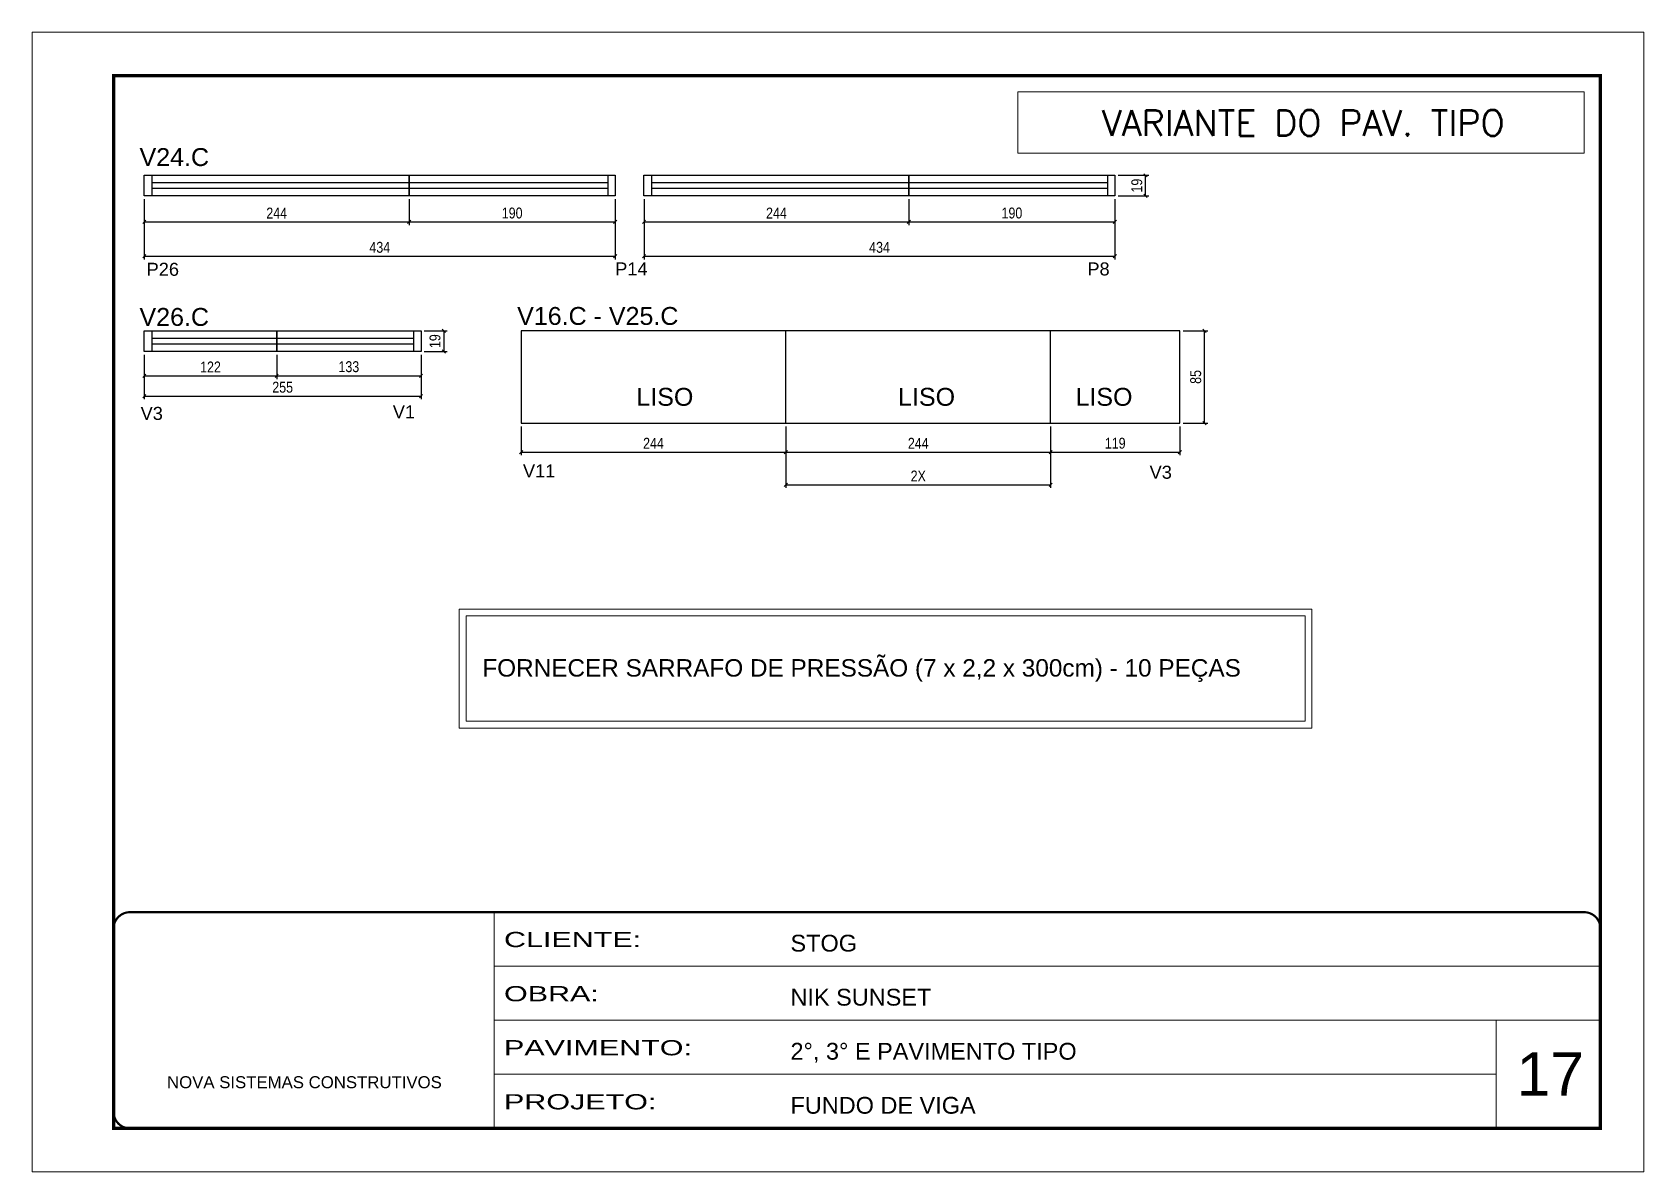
# Model space of a CAD drawing. Extents: x 2437 to 8691, y -1523 to 4121.
# Drawn here: x 2437 to 3922, y -1523 to -473 of the extents above; entities that cross this region are included whole.
import ezdxf

# ---------------------------------------------------------------- set-up
doc = ezdxf.new("R2010")
doc.units = 0
doc.linetypes.add('CONTINUO', pattern=[0])
doc.linetypes.add('DASHED', pattern=[0.75, 0.5, -0.25])
for name, color, linetype in [('5', 5, 'Continuous'), ('COTA', 241, 'Continuous'), ('NOMENCLATURA', 7, 'Continuous'), ('Painéis', 200, 'Continuous'), ('SARR_2.2x7', 40, 'Continuous')]:
    doc.layers.add(name, color=color, linetype=linetype)
for name, color, linetype, lineweight in [('CARIMBO', 255, 'Continuous', 9), ('contorno de painel', 7, 'Continuous', 13), ('Folhas', 255, 'Continuous', 9), ('SARRAFO DE PRESSAO', 251, 'DASHED', 9), ('Texto Seção', 7, 'Continuous', 15)]:
    doc.layers.add(name, color=color, linetype=linetype, lineweight=lineweight)
doc.styles.add('ARIAL', font='arial.ttf')
doc.styles.add('COTA TECNICA', font='techl___.ttf', dxfattribs={"height": 10})
doc.styles.add('COTA TECNICA-50', font='techl___.ttf', dxfattribs={"height": 10})
doc.styles.add('REGUA-120', font='ROMANS.shx', dxfattribs={"height": 15})
doc.styles.get("Standard").update_dxf_attribs({"font": 'arial.ttf'})
doc.styles.add('Tecnologia', font='')
doc.styles.get('Tecnologia').set_extended_font_data('Forgotten Futurist')
doc.dimstyles.new('COTA PAINEL-50', dxfattribs={"dimtxt": 10, "dimasz": 3, "dimexe": 3, "dimexo": 3, "dimgap": 3, "dimtad": 1, "dimdec": 1, "dimzin": 12, "dimdsep": 46, "dimtxsty": 'COTA TECNICA-50', "dimblk1": 'OBLIQUE', "dimblk2": 'OBLIQUE', "dimsah": 1, "dimcen": 0.9, "dimclrd": 4, "dimclre": 4, "dimclrt": 240, "dimadec": 1, "dimazin": 3, "dimtfac": 1, "dimtdec": 1, "dimtmove": 0, "dimatfit": 3, "dimfxl": 1, "dimtolj": 1, "dimtzin": 12, "dimarcsym": 0})
doc.dimstyles.new('PAINEL', dxfattribs={"dimtxt": 10, "dimasz": 3, "dimexe": 3, "dimexo": 3, "dimgap": 3, "dimtad": 1, "dimdec": 1, "dimzin": 12, "dimdsep": 46, "dimtxsty": 'COTA TECNICA', "dimblk1": 'OBLIQUE', "dimblk2": 'OBLIQUE', "dimsah": 1, "dimcen": 0.9, "dimclrd": 4, "dimclre": 4, "dimclrt": 240, "dimadec": 1, "dimazin": 3, "dimtfac": 1, "dimtdec": 1, "dimtmove": 0, "dimatfit": 3, "dimfxl": 1, "dimtolj": 1, "dimtzin": 12, "dimarcsym": 0})

msp = doc.modelspace()

# ---------------------------------------------------------------- texts
at = {"layer": '5', "linetype": 'Continuous'}
for s, p in [('P26', (2542.76, -697.9)), ('P14', (2974.51, -697.55)), ('P8', (3409.66, -697.55)), ('V3', (2537.21, -830.67)), ('V1', (2769.59, -829.29)), ('V11', (2889.53, -883.72)), ('V3', (3466.98, -884.9))]:
    msp.add_text(s, height=12, rotation=359.99996, dxfattribs=at).set_placement(p)
at = {"layer": 'CARIMBO', "color": 1, "style": 'ARIAL'}
msp.add_text('FORNECER SARRAFO DE PRESSÃO (7 x 2,2 x 300cm) - 10 PEÇAS', height=16.0518, dxfattribs=at).set_placement((2852.07, -1067.19))
at = {"layer": 'CARIMBO', "style": 'ARIAL'}
msp.add_text('17', height=40, dxfattribs=at).set_placement((3805.2, -1453.32))
at = {"layer": 'NOMENCLATURA', "linetype": 'Continuous'}
for s, p in [('V24.C', (2536.23, -596.75)), ('V26.C', (2536.18, -744.03)), ('V16.C - V25.C', (2884.17, -743.14)), ('LISO', (2994.05, -817.67)), ('LISO', (3235.2, -817.67)), ('LISO', (3398.69, -817.67))]:
    msp.add_text(s, height=16.5, dxfattribs=at).set_placement(p)
at = {"layer": 'Texto Seção', "insert": (3288.33, -568.92), "char_height": 23.7362, "width": 640.4194, "attachment_point": 7, "style": 'REGUA-120'}
msp.add_mtext('\\pxqc,t6;^JVARIANTE DO PAV. TIPO', dxfattribs=at)

# ---------------------------------------------------------------- blocks, each defined once
blk = doc.blocks.new('9999999999')
at = {"color": 30, "linetype": 'CONTINUO'}
for p, q in [((98564.6, 34230.2), (98564.6, 34429.4)), ((98564.6, 34379.6), (99584, 34379.6)), ((98564.6, 34329.8), (99488, 34329.8)), ((99584, 34329.8), (99488, 34329.8)), ((99488, 34329.8), (99488, 34230.2)), ((98564.6, 34280), (99488, 34280))]:
    blk.add_line(p, q, dxfattribs=at)
at = {"color": 30, "linetype": 'CONTINUO', "const_width": 2}
blk.add_lwpolyline([(99584, 34230.2), (99584, 34414.4, 0.414214), (99569, 34429.4), (98229, 34429.4, 0.414214), (98214, 34414.4), (98214, 34245.2, 0.414214), (98229, 34230.2), (99584, 34230.2)], format="xyb", dxfattribs=at)
at = {"layer": 'Folhas'}
blk.add_lwpolyline([(98139, 34190.2), (99624, 34190.2), (99624, 35240.2), (98139, 35240.2)], close=True, dxfattribs=at)
at = {"layer": 'Folhas', "color": 30, "const_width": 3}
blk.add_lwpolyline([(98214, 34230.2), (99584, 34230.2), (99584, 35200.2), (98214, 35200.2)], close=True, dxfattribs=at)
at = {"color": 7, "linetype": 'Continuous', "ltscale": 5, "style": 'ARIAL'}
for s, height, p in [('STOG', 15.48, (98837.7, 34393.1)), ('NIK SUNSET', 15.48, (98837.7, 34343.3)), ('2°, 3° E PAVIMENTO TIPO', 15.483, (98837.7, 34293.5)), ('NOVA SISTEMAS CONSTRUTIVOS', 11.059, (98263.2, 34267.2)), ('FUNDO DE VIGA', 15.483, (98837.7, 34243.7))]:
    blk.add_text(s, height=height, dxfattribs=at).set_placement(p)
at = {"layer": 'Folhas', "color": 7, "style": 'Tecnologia', "width": 1.5}
for s, p in [('CLIENTE:', (98573.7, 34397.2)), ('OBRA:', (98573.7, 34347.3)), ('PAVIMENTO:', (98573.7, 34297.5)), ('PROJETO:', (98573.7, 34247.7))]:
    blk.add_text(s, height=14, dxfattribs=at).set_placement(p)
blk = doc.blocks.new('_Oblique')
at = {"color": 0, "linetype": 'ByBlock', "lineweight": -2}
blk.add_line((-0.5, -0.5), (0.5, 0.5), dxfattribs=at)
blk = doc.blocks.new('*D505')
at = {"layer": 'COTA', "color": 4, "lineweight": -2, "transparency": 16777216}
for p, q in [((2887.8, -836.6), (2887.8, -863.3)), ((3131.8, -836.6), (3131.8, -863.3)), ((2887.8, -860.3), (3131.8, -860.3))]:
    blk.add_line(p, q, dxfattribs=at)
at = {"layer": 'Defpoints', "color": 0, "transparency": 16777216}
for p in [(2887.8, -833.6), (3131.8, -833.6), (3131.8, -860.3)]:
    blk.add_point(p, dxfattribs=at)
at = {"layer": 'COTA', "color": 4, "lineweight": -2, "transparency": 16777216, "xscale": 3, "yscale": 3, "zscale": 3, "rotation": 180}
blk.add_blockref('_Oblique', (2887.8, -860.3), dxfattribs=at)
at = {"layer": 'COTA', "color": 4, "lineweight": -2, "transparency": 16777216, "xscale": 3, "yscale": 3, "zscale": 3}
blk.add_blockref('_Oblique', (3131.8, -860.3), dxfattribs=at)
at = {"layer": 'COTA', "color": 240, "transparency": 16777216, "insert": (3009.8, -852.2), "char_height": 10, "attachment_point": 5, "style": 'COTA TECNICA'}
blk.add_mtext('\\A1;244', dxfattribs=at)
blk = doc.blocks.new('*D506')
at = {"layer": 'COTA', "color": 4, "lineweight": -2, "transparency": 16777216}
for p, q in [((3131.8, -836.6), (3131.8, -863.3)), ((3375.8, -836.6), (3375.8, -863.3)), ((3131.8, -860.3), (3375.8, -860.3))]:
    blk.add_line(p, q, dxfattribs=at)
at = {"layer": 'Defpoints', "color": 0, "transparency": 16777216}
for p in [(3131.8, -833.6), (3375.8, -833.6), (3375.8, -860.3)]:
    blk.add_point(p, dxfattribs=at)
at = {"layer": 'COTA', "color": 4, "lineweight": -2, "transparency": 16777216, "xscale": 3, "yscale": 3, "zscale": 3, "rotation": 180}
blk.add_blockref('_Oblique', (3131.8, -860.3), dxfattribs=at)
at = {"layer": 'COTA', "color": 4, "lineweight": -2, "transparency": 16777216, "xscale": 3, "yscale": 3, "zscale": 3}
blk.add_blockref('_Oblique', (3375.8, -860.3), dxfattribs=at)
at = {"layer": 'COTA', "color": 240, "transparency": 16777216, "insert": (3253.8, -852.2), "char_height": 10, "attachment_point": 5, "style": 'COTA TECNICA'}
blk.add_mtext('\\A1;244', dxfattribs=at)
blk = doc.blocks.new('*D515')
at = {"layer": 'COTA', "color": 4, "lineweight": -2, "transparency": 16777216}
for p, q in [((3131.8, -836.6), (3131.8, -893.4)), ((3375.8, -836.6), (3375.8, -893.4)), ((3131.8, -890.4), (3375.8, -890.4))]:
    blk.add_line(p, q, dxfattribs=at)
at = {"layer": 'Defpoints', "color": 0, "transparency": 16777216}
for p in [(3131.8, -833.6), (3375.8, -833.6), (3375.8, -890.4)]:
    blk.add_point(p, dxfattribs=at)
at = {"layer": 'COTA', "color": 4, "lineweight": -2, "transparency": 16777216, "xscale": 3, "yscale": 3, "zscale": 3, "rotation": 180}
blk.add_blockref('_Oblique', (3131.8, -890.4), dxfattribs=at)
at = {"layer": 'COTA', "color": 4, "lineweight": -2, "transparency": 16777216, "xscale": 3, "yscale": 3, "zscale": 3}
blk.add_blockref('_Oblique', (3375.8, -890.4), dxfattribs=at)
at = {"layer": 'COTA', "color": 240, "transparency": 16777216, "insert": (3253.8, -882.4), "char_height": 10, "attachment_point": 5, "style": 'COTA TECNICA'}
blk.add_mtext('\\A1;2X', dxfattribs=at)
blk = doc.blocks.new('*D516')
at = {"layer": 'COTA', "color": 4, "lineweight": -2, "transparency": 16777216}
for p, q in [((3497.8, -748.6), (3520.6, -748.6)), ((3517.6, -833.6), (3517.6, -748.6)), ((3497.8, -833.6), (3520.6, -833.6))]:
    blk.add_line(p, q, dxfattribs=at)
at = {"layer": 'Defpoints', "color": 0, "transparency": 16777216}
for p in [(3494.8, -748.6), (3517.6, -748.6), (3494.8, -833.6)]:
    blk.add_point(p, dxfattribs=at)
at = {"layer": 'COTA', "color": 4, "lineweight": -2, "transparency": 16777216, "xscale": 3, "yscale": 3, "zscale": 3}
for p, rotation in [((3517.6, -748.6), 90), ((3517.6, -833.6), 270)]:
    blk.add_blockref('_Oblique', p, dxfattribs=dict(at, rotation=rotation))
at = {"layer": 'COTA', "color": 240, "transparency": 16777216, "insert": (3509.5, -791.1), "char_height": 10, "attachment_point": 5, "rotation": 90, "style": 'COTA TECNICA'}
blk.add_mtext('\\A1;85', dxfattribs=at)
blk = doc.blocks.new('*D517')
at = {"layer": 'COTA', "color": 4, "lineweight": -2, "transparency": 16777216}
for p, q in [((3375.8, -836.6), (3375.8, -863.3)), ((3494.8, -836.6), (3494.8, -863.3)), ((3375.8, -860.3), (3494.8, -860.3))]:
    blk.add_line(p, q, dxfattribs=at)
at = {"layer": 'Defpoints', "color": 0, "transparency": 16777216}
for p in [(3375.8, -833.6), (3494.8, -833.6), (3494.8, -860.3)]:
    blk.add_point(p, dxfattribs=at)
at = {"layer": 'COTA', "color": 4, "lineweight": -2, "transparency": 16777216, "xscale": 3, "yscale": 3, "zscale": 3, "rotation": 180}
blk.add_blockref('_Oblique', (3375.8, -860.3), dxfattribs=at)
at = {"layer": 'COTA', "color": 4, "lineweight": -2, "transparency": 16777216, "xscale": 3, "yscale": 3, "zscale": 3}
blk.add_blockref('_Oblique', (3494.8, -860.3), dxfattribs=at)
at = {"layer": 'COTA', "color": 240, "transparency": 16777216, "insert": (3435.3, -852.2), "char_height": 10, "attachment_point": 5, "style": 'COTA TECNICA'}
blk.add_mtext('\\A1;119', dxfattribs=at)
blk = doc.blocks.new('*D507')
at = {"layer": 'COTA', "color": 4, "linetype": 'ByBlock', "lineweight": -2, "transparency": 16777216}
for p, q in [((2540.6, -627.3), (2540.6, -651.2)), ((2784.6, -627.3), (2784.6, -651.2)), ((2540.6, -648.2), (2784.6, -648.2))]:
    blk.add_line(p, q, dxfattribs=at)
at = {"layer": 'Defpoints', "color": 0, "linetype": 'ByBlock', "transparency": 16777216}
for p in [(2540.6, -624.3), (2784.6, -624.3), (2784.6, -648.2)]:
    blk.add_point(p, dxfattribs=at)
at = {"layer": 'COTA', "color": 4, "linetype": 'ByBlock', "lineweight": -2, "transparency": 16777216, "xscale": 3, "yscale": 3, "zscale": 3, "rotation": 180}
blk.add_blockref('_Oblique', (2540.6, -648.2), dxfattribs=at)
at = {"layer": 'COTA', "color": 4, "linetype": 'ByBlock', "lineweight": -2, "transparency": 16777216, "xscale": 3, "yscale": 3, "zscale": 3}
blk.add_blockref('_Oblique', (2784.6, -648.2), dxfattribs=at)
at = {"layer": 'COTA', "color": 240, "linetype": 'ByBlock', "transparency": 16777216, "insert": (2662.6, -640.1), "char_height": 10, "attachment_point": 5, "style": 'COTA TECNICA-50'}
blk.add_mtext('\\A1;244', dxfattribs=at)
blk = doc.blocks.new('*D508')
at = {"layer": 'COTA', "color": 4, "linetype": 'ByBlock', "lineweight": -2, "transparency": 16777216}
for p, q in [((2784.6, -627.3), (2784.6, -651.2)), ((2974.6, -627.3), (2974.6, -651.2)), ((2784.6, -648.2), (2974.6, -648.2))]:
    blk.add_line(p, q, dxfattribs=at)
at = {"layer": 'Defpoints', "color": 0, "linetype": 'ByBlock', "transparency": 16777216}
for p in [(2784.6, -624.3), (2974.6, -624.3), (2974.6, -648.2)]:
    blk.add_point(p, dxfattribs=at)
at = {"layer": 'COTA', "color": 4, "linetype": 'ByBlock', "lineweight": -2, "transparency": 16777216, "xscale": 3, "yscale": 3, "zscale": 3, "rotation": 180}
blk.add_blockref('_Oblique', (2784.6, -648.2), dxfattribs=at)
at = {"layer": 'COTA', "color": 4, "linetype": 'ByBlock', "lineweight": -2, "transparency": 16777216, "xscale": 3, "yscale": 3, "zscale": 3}
blk.add_blockref('_Oblique', (2974.6, -648.2), dxfattribs=at)
at = {"layer": 'COTA', "color": 240, "linetype": 'ByBlock', "transparency": 16777216, "insert": (2879.6, -640.1), "char_height": 10, "attachment_point": 5, "style": 'COTA TECNICA-50'}
blk.add_mtext('\\A1;190', dxfattribs=at)
blk = doc.blocks.new('*D518')
at = {"layer": 'COTA', "color": 4, "lineweight": -2, "transparency": 16777216}
for p, q in [((2540.6, -627.3), (2540.6, -682.9)), ((2974.6, -627.3), (2974.6, -682.9)), ((2540.6, -679.9), (2974.6, -679.9))]:
    blk.add_line(p, q, dxfattribs=at)
at = {"layer": 'Defpoints', "color": 0, "transparency": 16777216}
for p in [(2540.6, -624.3), (2974.6, -624.3), (2974.6, -679.9)]:
    blk.add_point(p, dxfattribs=at)
at = {"layer": 'COTA', "color": 4, "lineweight": -2, "transparency": 16777216, "xscale": 3, "yscale": 3, "zscale": 3, "rotation": 180}
blk.add_blockref('_Oblique', (2540.6, -679.9), dxfattribs=at)
at = {"layer": 'COTA', "color": 4, "lineweight": -2, "transparency": 16777216, "xscale": 3, "yscale": 3, "zscale": 3}
blk.add_blockref('_Oblique', (2974.6, -679.9), dxfattribs=at)
at = {"layer": 'COTA', "color": 240, "transparency": 16777216, "insert": (2757.6, -671.7), "char_height": 10, "attachment_point": 5, "style": 'COTA TECNICA'}
blk.add_mtext('\\A1;434', dxfattribs=at)
blk = doc.blocks.new('*D509')
at = {"layer": 'COTA', "color": 4, "lineweight": -2, "transparency": 16777216}
for p, q in [((3438, -605.3), (3466.3, -605.3)), ((3463.3, -624.3), (3463.3, -605.3)), ((3438, -624.3), (3466.3, -624.3))]:
    blk.add_line(p, q, dxfattribs=at)
at = {"layer": 'Defpoints', "color": 0, "transparency": 16777216}
for p in [(3435, -605.3), (3463.3, -605.3), (3435, -624.3)]:
    blk.add_point(p, dxfattribs=at)
at = {"layer": 'COTA', "color": 4, "lineweight": -2, "transparency": 16777216, "xscale": 3, "yscale": 3, "zscale": 3}
for p, rotation in [((3463.3, -605.3), 90), ((3463.3, -624.3), 270)]:
    blk.add_blockref('_Oblique', p, dxfattribs=dict(at, rotation=rotation))
at = {"layer": 'COTA', "color": 240, "transparency": 16777216, "insert": (3455.2, -614.8), "char_height": 10, "attachment_point": 5, "rotation": 90, "style": 'COTA TECNICA'}
blk.add_mtext('\\A1;19', dxfattribs=at)
blk = doc.blocks.new('*D510')
at = {"layer": 'COTA', "color": 4, "linetype": 'ByBlock', "lineweight": -2, "transparency": 16777216}
for p, q in [((3001.1, -627.3), (3001.1, -651.2)), ((3245.1, -627.3), (3245.1, -651.2)), ((3001.1, -648.2), (3245.1, -648.2))]:
    blk.add_line(p, q, dxfattribs=at)
at = {"layer": 'Defpoints', "color": 0, "linetype": 'ByBlock', "transparency": 16777216}
for p in [(3001.1, -624.3), (3245.1, -624.3), (3245.1, -648.2)]:
    blk.add_point(p, dxfattribs=at)
at = {"layer": 'COTA', "color": 4, "linetype": 'ByBlock', "lineweight": -2, "transparency": 16777216, "xscale": 3, "yscale": 3, "zscale": 3, "rotation": 180}
blk.add_blockref('_Oblique', (3001.1, -648.2), dxfattribs=at)
at = {"layer": 'COTA', "color": 4, "linetype": 'ByBlock', "lineweight": -2, "transparency": 16777216, "xscale": 3, "yscale": 3, "zscale": 3}
blk.add_blockref('_Oblique', (3245.1, -648.2), dxfattribs=at)
at = {"layer": 'COTA', "color": 240, "linetype": 'ByBlock', "transparency": 16777216, "insert": (3123.1, -640.1), "char_height": 10, "attachment_point": 5, "style": 'COTA TECNICA-50'}
blk.add_mtext('\\A1;244', dxfattribs=at)
blk = doc.blocks.new('*D511')
at = {"layer": 'COTA', "color": 4, "linetype": 'ByBlock', "lineweight": -2, "transparency": 16777216}
for p, q in [((3245.1, -627.3), (3245.1, -651.2)), ((3435, -627.3), (3435, -651.2)), ((3245.1, -648.2), (3435, -648.2))]:
    blk.add_line(p, q, dxfattribs=at)
at = {"layer": 'Defpoints', "color": 0, "linetype": 'ByBlock', "transparency": 16777216}
for p in [(3245.1, -624.3), (3435, -624.3), (3435, -648.2)]:
    blk.add_point(p, dxfattribs=at)
at = {"layer": 'COTA', "color": 4, "linetype": 'ByBlock', "lineweight": -2, "transparency": 16777216, "xscale": 3, "yscale": 3, "zscale": 3, "rotation": 180}
blk.add_blockref('_Oblique', (3245.1, -648.2), dxfattribs=at)
at = {"layer": 'COTA', "color": 4, "linetype": 'ByBlock', "lineweight": -2, "transparency": 16777216, "xscale": 3, "yscale": 3, "zscale": 3}
blk.add_blockref('_Oblique', (3435, -648.2), dxfattribs=at)
at = {"layer": 'COTA', "color": 240, "linetype": 'ByBlock', "transparency": 16777216, "insert": (3340.1, -640.1), "char_height": 10, "attachment_point": 5, "style": 'COTA TECNICA-50'}
blk.add_mtext('\\A1;190', dxfattribs=at)
blk = doc.blocks.new('*D519')
at = {"layer": 'COTA', "color": 4, "lineweight": -2, "transparency": 16777216}
for p, q in [((3001.1, -627.3), (3001.1, -682.9)), ((3435, -627.3), (3435, -682.9)), ((3001.1, -679.9), (3435, -679.9))]:
    blk.add_line(p, q, dxfattribs=at)
at = {"layer": 'Defpoints', "color": 0, "transparency": 16777216}
for p in [(3001.1, -624.3), (3435, -624.3), (3435, -679.9)]:
    blk.add_point(p, dxfattribs=at)
at = {"layer": 'COTA', "color": 4, "lineweight": -2, "transparency": 16777216, "xscale": 3, "yscale": 3, "zscale": 3, "rotation": 180}
blk.add_blockref('_Oblique', (3001.1, -679.9), dxfattribs=at)
at = {"layer": 'COTA', "color": 4, "lineweight": -2, "transparency": 16777216, "xscale": 3, "yscale": 3, "zscale": 3}
blk.add_blockref('_Oblique', (3435, -679.9), dxfattribs=at)
at = {"layer": 'COTA', "color": 240, "transparency": 16777216, "insert": (3218.1, -671.7), "char_height": 10, "attachment_point": 5, "style": 'COTA TECNICA'}
blk.add_mtext('\\A1;434', dxfattribs=at)
blk = doc.blocks.new('*D512')
at = {"layer": 'COTA', "color": 4, "linetype": 'ByBlock', "lineweight": -2, "transparency": 16777216}
for p, q in [((2540.6, -770.6), (2540.6, -793)), ((2662.6, -770.6), (2662.6, -793)), ((2540.6, -790), (2662.6, -790))]:
    blk.add_line(p, q, dxfattribs=at)
at = {"layer": 'Defpoints', "color": 0, "linetype": 'ByBlock', "transparency": 16777216}
for p in [(2540.6, -767.6), (2662.6, -767.6), (2662.6, -790)]:
    blk.add_point(p, dxfattribs=at)
at = {"layer": 'COTA', "color": 4, "linetype": 'ByBlock', "lineweight": -2, "transparency": 16777216, "xscale": 3, "yscale": 3, "zscale": 3, "rotation": 180}
blk.add_blockref('_Oblique', (2540.6, -790), dxfattribs=at)
at = {"layer": 'COTA', "color": 4, "linetype": 'ByBlock', "lineweight": -2, "transparency": 16777216, "xscale": 3, "yscale": 3, "zscale": 3}
blk.add_blockref('_Oblique', (2662.6, -790), dxfattribs=at)
at = {"layer": 'COTA', "color": 240, "linetype": 'ByBlock', "transparency": 16777216, "insert": (2601.6, -781.9), "char_height": 10, "attachment_point": 5, "style": 'COTA TECNICA-50'}
blk.add_mtext('\\A1;122', dxfattribs=at)
blk = doc.blocks.new('*D513')
at = {"layer": 'COTA', "color": 4, "linetype": 'ByBlock', "lineweight": -2, "transparency": 16777216}
for p, q in [((2662.6, -770.6), (2662.6, -793)), ((2795.6, -770.6), (2795.6, -793)), ((2662.6, -790), (2795.6, -790))]:
    blk.add_line(p, q, dxfattribs=at)
at = {"layer": 'Defpoints', "color": 0, "linetype": 'ByBlock', "transparency": 16777216}
for p in [(2662.6, -767.6), (2795.6, -767.6), (2795.6, -790)]:
    blk.add_point(p, dxfattribs=at)
at = {"layer": 'COTA', "color": 4, "linetype": 'ByBlock', "lineweight": -2, "transparency": 16777216, "xscale": 3, "yscale": 3, "zscale": 3, "rotation": 180}
blk.add_blockref('_Oblique', (2662.6, -790), dxfattribs=at)
at = {"layer": 'COTA', "color": 4, "linetype": 'ByBlock', "lineweight": -2, "transparency": 16777216, "xscale": 3, "yscale": 3, "zscale": 3}
blk.add_blockref('_Oblique', (2795.6, -790), dxfattribs=at)
at = {"layer": 'COTA', "color": 240, "linetype": 'ByBlock', "transparency": 16777216, "insert": (2729.1, -781.7), "char_height": 10, "attachment_point": 5, "style": 'COTA TECNICA-50'}
blk.add_mtext('\\A1;133', dxfattribs=at)
blk = doc.blocks.new('*D520')
at = {"layer": 'COTA', "color": 4, "lineweight": -2, "transparency": 16777216}
for p, q in [((2540.6, -770.6), (2540.6, -811.7)), ((2795.6, -770.6), (2795.6, -811.7)), ((2540.6, -808.7), (2795.6, -808.7))]:
    blk.add_line(p, q, dxfattribs=at)
at = {"layer": 'Defpoints', "color": 0, "transparency": 16777216}
for p in [(2540.6, -767.6), (2795.6, -767.6), (2795.6, -808.7)]:
    blk.add_point(p, dxfattribs=at)
at = {"layer": 'COTA', "color": 4, "lineweight": -2, "transparency": 16777216, "xscale": 3, "yscale": 3, "zscale": 3, "rotation": 180}
blk.add_blockref('_Oblique', (2540.6, -808.7), dxfattribs=at)
at = {"layer": 'COTA', "color": 4, "lineweight": -2, "transparency": 16777216, "xscale": 3, "yscale": 3, "zscale": 3}
blk.add_blockref('_Oblique', (2795.6, -808.7), dxfattribs=at)
at = {"layer": 'COTA', "color": 240, "transparency": 16777216, "insert": (2668.1, -800.6), "char_height": 10, "attachment_point": 5, "style": 'COTA TECNICA'}
blk.add_mtext('\\A1;255', dxfattribs=at)
blk = doc.blocks.new('*D514')
at = {"layer": 'COTA', "color": 4, "lineweight": -2, "transparency": 16777216}
for p, q in [((2798.6, -748.6), (2819.6, -748.6)), ((2816.6, -748.6), (2816.6, -767.6)), ((2798.6, -767.6), (2819.6, -767.6))]:
    blk.add_line(p, q, dxfattribs=at)
at = {"layer": 'Defpoints', "color": 0, "transparency": 16777216}
for p in [(2795.6, -748.6), (2795.6, -767.6), (2816.6, -767.6)]:
    blk.add_point(p, dxfattribs=at)
at = {"layer": 'COTA', "color": 4, "lineweight": -2, "transparency": 16777216, "xscale": 3, "yscale": 3, "zscale": 3}
for p, rotation in [((2816.6, -748.6), 90), ((2816.6, -767.6), 270)]:
    blk.add_blockref('_Oblique', p, dxfattribs=dict(at, rotation=rotation))
at = {"layer": 'COTA', "color": 240, "transparency": 16777216, "insert": (2808.5, -758.1), "char_height": 10, "attachment_point": 5, "rotation": 90, "style": 'COTA TECNICA-50'}
blk.add_mtext('\\A1;19', dxfattribs=at)

# ---------------------------------------------------------------- dimensions: what is measured, and where the dimension line sits
at = {"layer": 'COTA'}
for base, p1, p2, dimstyle, picture, middle in [((3463.31, -605.29), (3435.04, -624.29), (3435.04, -605.29), 'PAINEL', '*D509', (3455.22, -614.79)), ((2816.57, -767.56), (2795.61, -748.56), (2795.61, -767.56), 'COTA PAINEL-50', '*D514', (2808.48, -758.06))]:
    dim = msp.add_linear_dim(base=base, p1=p1, p2=p2, angle=90, dimstyle=dimstyle, dxfattribs=at)
    dim.commit()
    dim.dimension.update_dxf_attribs({"geometry": picture, "text_midpoint": middle})
at = {"layer": 'COTA', "color": 1, "linetype": 'ByBlock'}
for base, p1, p2, picture, middle in [((2784.61, -648.22), (2540.61, -624.29), (2784.61, -624.29), '*D507', (2662.61, -640.15)), ((2974.6, -648.22), (2784.61, -624.29), (2974.6, -624.29), '*D508', (2879.61, -640.09)), ((3245.06, -648.22), (3001.06, -624.29), (3245.06, -624.29), '*D510', (3123.06, -640.15)), ((3435.04, -648.22), (3245.06, -624.29), (3435.04, -624.29), '*D511', (3340.05, -640.09)), ((2662.61, -789.96), (2540.61, -767.56), (2662.61, -767.56), '*D512', (2601.61, -781.9)), ((2795.6, -789.96), (2662.61, -767.56), (2795.6, -767.56), '*D513', (2729.11, -781.74))]:
    dim = msp.add_linear_dim(base=base, p1=p1, p2=p2, dimstyle='COTA PAINEL-50', override={"dimarcsym": 1}, dxfattribs=at)
    dim.commit()
    dim.dimension.update_dxf_attribs({"geometry": picture, "text_midpoint": middle})
at = {"layer": 'COTA', "color": 5}
for base, p1, p2, picture, middle in [((2974.6, -679.89), (2540.61, -624.29), (2974.6, -624.29), '*D518', (2757.61, -671.67)), ((3435.04, -679.89), (3001.06, -624.29), (3435.04, -624.29), '*D519', (3218.05, -671.67)), ((2795.6, -808.72), (2540.61, -767.56), (2795.6, -767.56), '*D520', (2668.11, -800.61)), ((3131.8, -860.28), (2887.8, -833.56), (3131.8, -833.56), '*D505', (3009.8, -852.21)), ((3375.8, -860.28), (3131.8, -833.56), (3375.8, -833.56), '*D506', (3253.8, -852.21)), ((3494.82, -860.28), (3375.8, -833.56), (3494.82, -833.56), '*D517', (3435.31, -852.19))]:
    dim = msp.add_linear_dim(base=base, p1=p1, p2=p2, dimstyle='PAINEL', dxfattribs=at)
    dim.commit()
    dim.dimension.update_dxf_attribs({"geometry": picture, "text_midpoint": middle})
dim = msp.add_linear_dim(base=(3517.64, -748.56), p1=(3494.82, -833.56), p2=(3494.82, -748.56), angle=90, dimstyle='PAINEL', dxfattribs=at)
dim.commit()
dim.dimension.update_dxf_attribs({"geometry": '*D516', "text_midpoint": (3509.51, -791.06)})
dim = msp.add_linear_dim(base=(3375.8, -890.42), p1=(3131.8, -833.56), p2=(3375.8, -833.56), text='2X', dimstyle='PAINEL', dxfattribs=at)
dim.commit()
dim.dimension.update_dxf_attribs({"geometry": '*D515', "text_midpoint": (3253.8, -882.36)})

# ---------------------------------------------------------------- linework, layer by layer
at = {"layer": 'contorno de painel', "color": 1}
for points in [[(2830.86, -1004.94), (3616.43, -1004.94), (3616.43, -1114.66), (2830.86, -1114.66)], [(2837.12, -1011.2), (3610.17, -1011.2), (3610.17, -1108.4), (2837.12, -1108.4)]]:
    msp.add_lwpolyline(points, close=True, dxfattribs=at)
at = {"layer": 'Painéis'}
for p, q in [((3131.8, -833.56), (3131.8, -748.56)), ((3375.8, -833.56), (3375.8, -748.56))]:
    msp.add_line(p, q, dxfattribs=at)
for points in [[(2784.61, -624.29), (2540.61, -624.29), (2540.61, -605.29), (2784.61, -605.29)], [(2784.61, -605.29), (2974.61, -605.29), (2974.61, -624.29), (2784.61, -624.29)], [(3245.06, -624.29), (3001.06, -624.29), (3001.06, -605.29), (3245.06, -605.29)], [(3245.06, -605.29), (3435.06, -605.29), (3435.06, -624.29), (3245.06, -624.29)], [(2662.61, -767.56), (2540.61, -767.56), (2540.61, -748.56), (2662.61, -748.56)], [(2662.61, -748.56), (2795.61, -748.56), (2795.61, -767.56), (2662.61, -767.56)], [(2887.8, -748.56), (2887.8, -833.56), (3494.82, -833.56), (3494.82, -748.56)]]:
    msp.add_lwpolyline(points, close=True, dxfattribs=at)
at = {"layer": 'SARR_2.2x7', "linetype": 'Continuous'}
for p, q in [((2547.61, -605.29), (2547.61, -624.29)), ((2967.6, -605.29), (2967.6, -624.29)), ((3008.06, -605.29), (3008.06, -624.29)), ((3428.04, -605.29), (3428.04, -624.29)), ((2784.61, -612.29), (2547.61, -612.29)), ((2547.61, -617.29), (2784.61, -617.29)), ((2967.6, -612.29), (2784.61, -612.29)), ((2784.61, -617.29), (2967.6, -617.29)), ((3245.06, -612.29), (3008.06, -612.29)), ((3008.06, -617.29), (3245.06, -617.29)), ((3428.04, -612.29), (3245.06, -612.29)), ((3245.06, -617.29), (3428.04, -617.29)), ((2547.61, -748.56), (2547.61, -767.56)), ((2788.6, -755.56), (2547.61, -755.56)), ((2788.6, -748.56), (2788.6, -767.56)), ((2547.61, -760.56), (2788.6, -760.56))]:
    msp.add_line(p, q, dxfattribs=at)
at = {"layer": 'Texto Seção'}
msp.add_lwpolyline([(3345.45, -528.35), (3867.43, -528.35), (3867.43, -585.03), (3345.45, -585.03)], close=True, dxfattribs=at)

# ---------------------------------------------------------------- block references
at = {"layer": 'SARRAFO DE PRESSAO', "color": 6, "linetype": 'ByBlock'}
msp.add_blockref('9999999999', (-95701.64, -35713.67), dxfattribs=at)

msp.set_redraw_order([(e.dxf.handle, doc.entitydb.next_handle()) for e in msp.query("TEXT MTEXT ATTDEF DIMENSION ARC_DIMENSION")])  # texts and dimensions are drawn at this point

doc.saveas('drawing.dxf')
